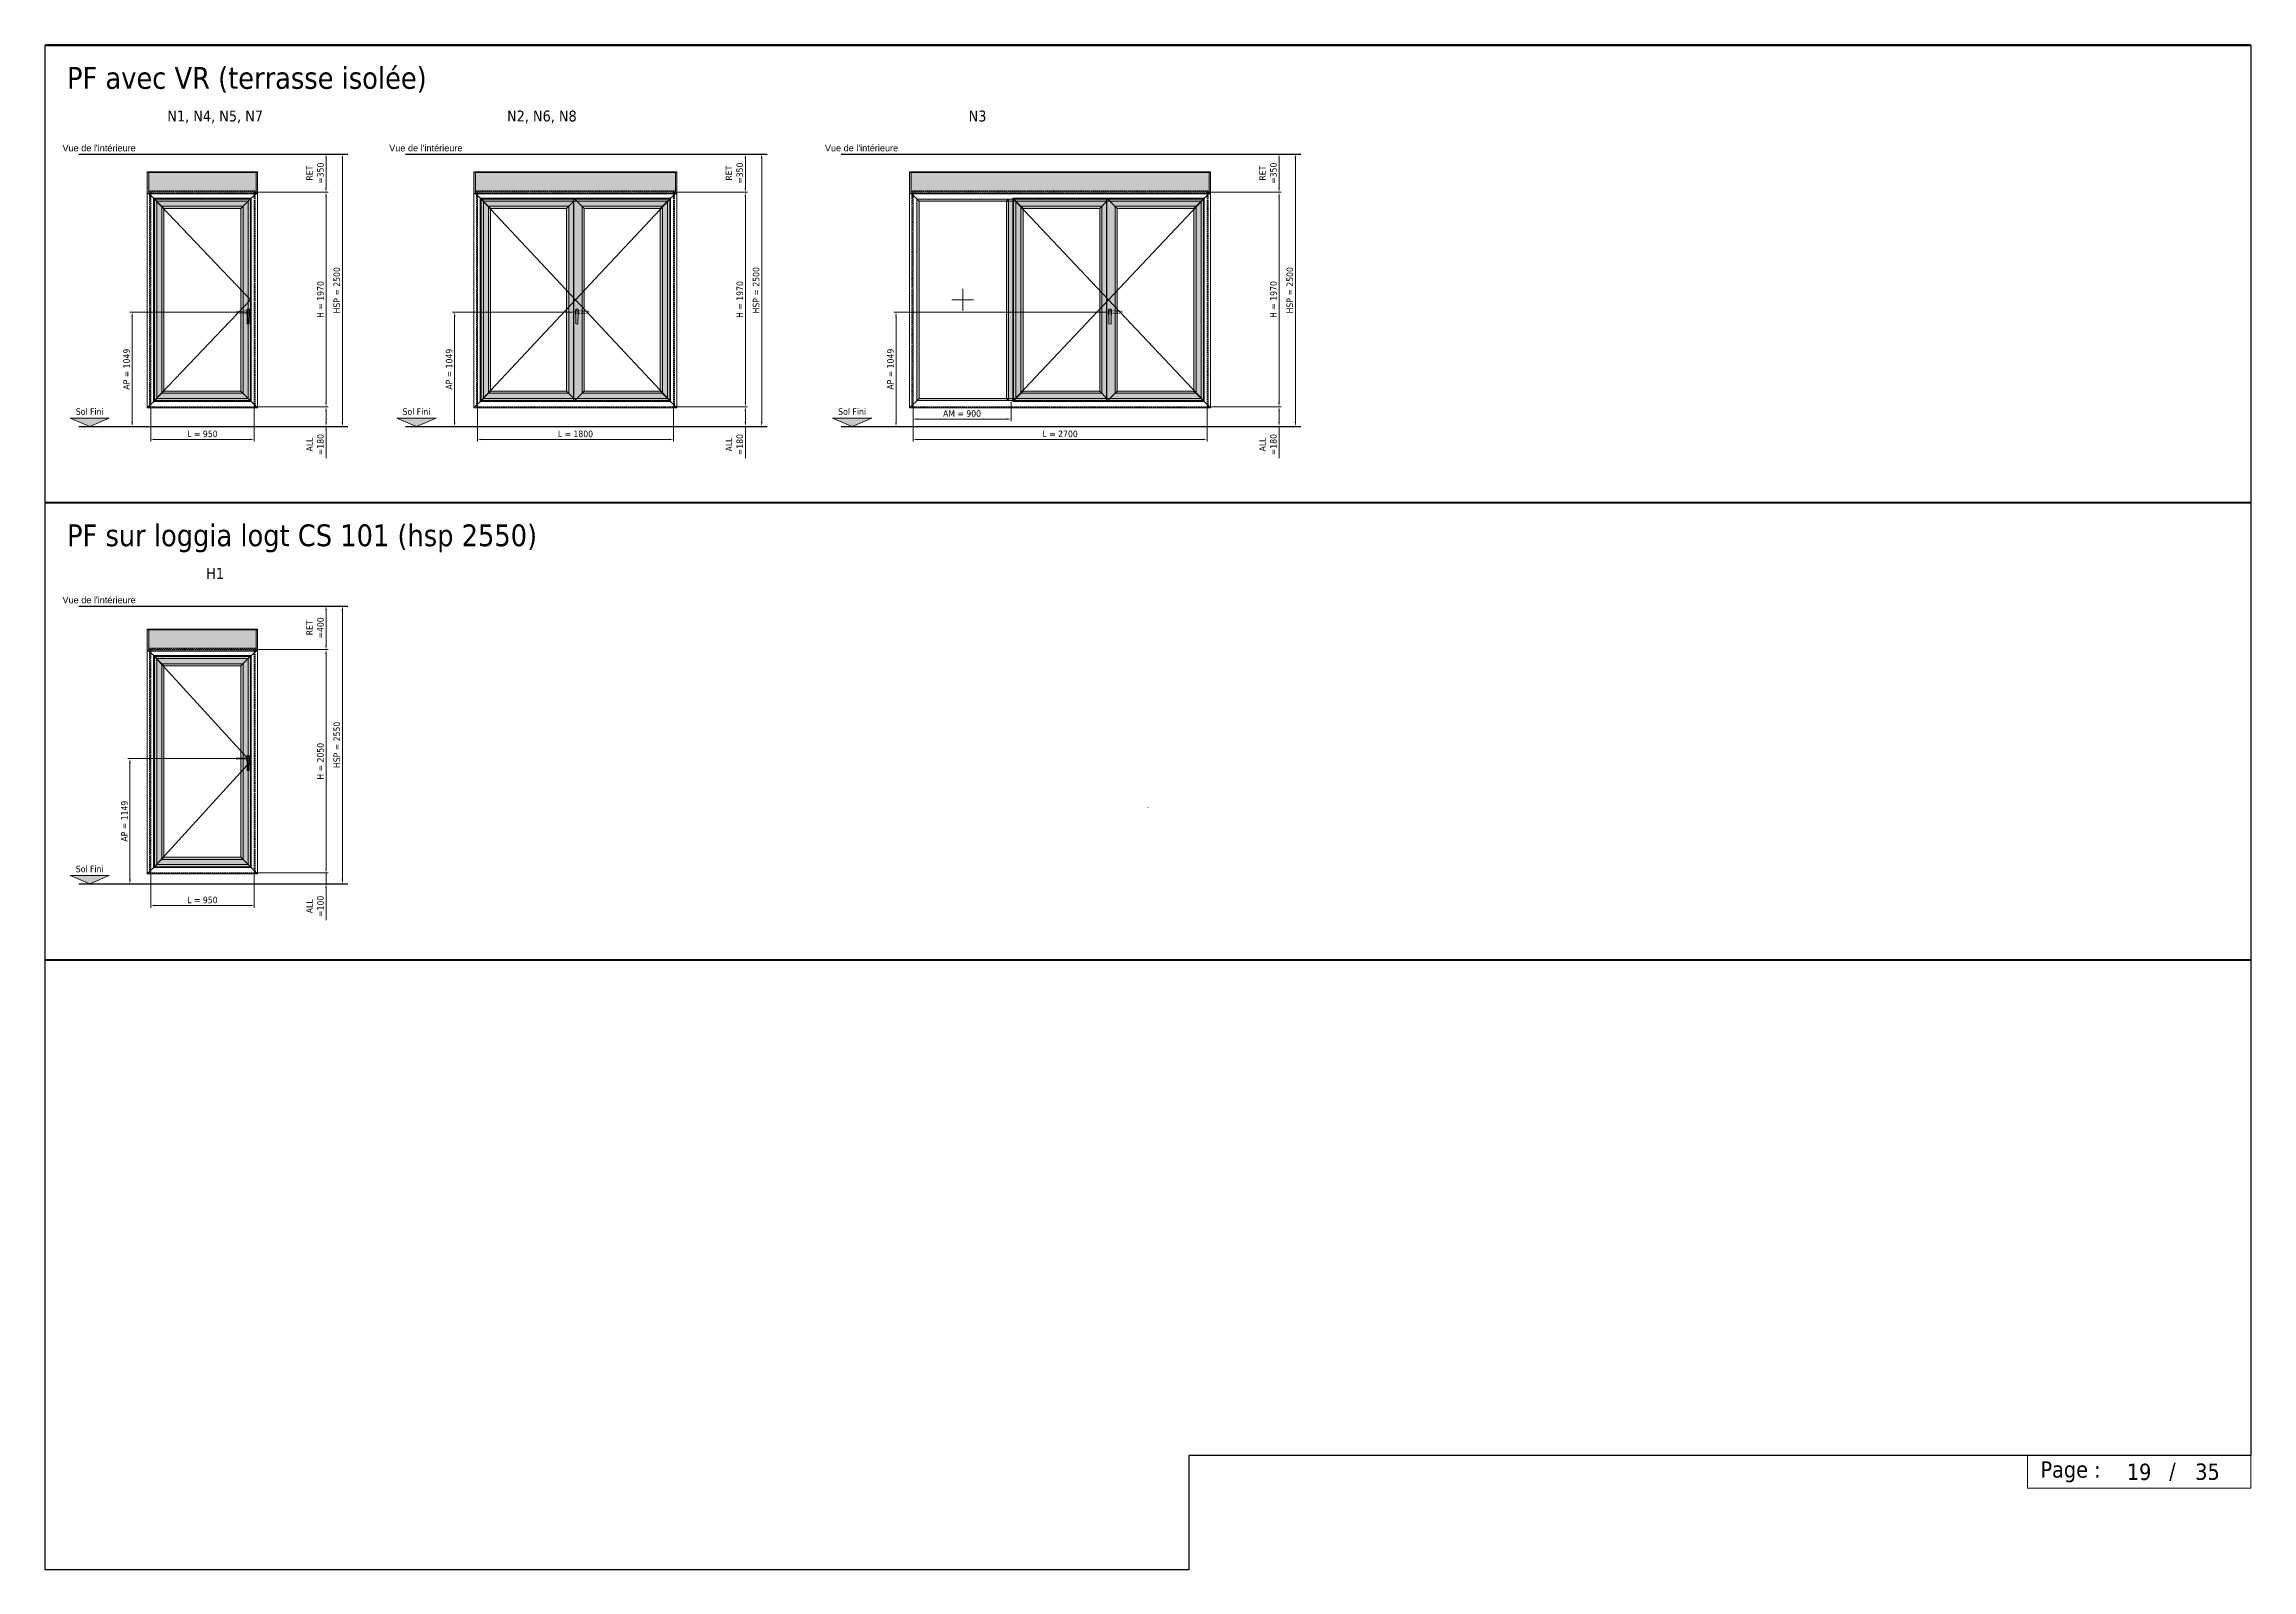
# Model space of a CAD drawing. Header units: millimetres. Extents: x -20000 to 230000, y -17405 to 24510.
# Drawn here: x 30490 to 50760, y 10500 to 24510 of the extents above; entities that cross this region are included whole.
import ezdxf
from ezdxf.enums import TextEntityAlignment as Align

# ---------------------------------------------------------------- set-up
doc = ezdxf.new("R2010")
doc.units = ezdxf.units.MM
doc.header["$PDMODE"] = 35
doc.header["$PDSIZE"] = 0.5
for name, pattern in [('ACAD_ISO07W100', [3, 0, -3]), ('AXES', [50.8, 31.75, -6.35, 6.35, -6.35]), ('CACHE', [9.525, 6.35, -3.175]), ('POINTILLE', [6.35, 0, -6.35])]:
    doc.linetypes.add(name, pattern=pattern)
doc.layers.get('0').update_dxf_attribs({"lineweight": 13})
doc.layers.get('Defpoints').update_dxf_attribs({"true_color": 0xc2a584})
for name, color, linetype, lineweight, plot in [('0 - Invisible', 43, 'Continuous', 0, False), ('Intouchable', 252, 'Continuous', 13, False), ('Non visible', 163, 'Continuous', 25, False)]:
    doc.layers.add(name, color=color, linetype=linetype, lineweight=lineweight, plot=plot)
for name, color, linetype, lineweight in [('1 - Axe', 1, 'AXES', 0), ('1 - BETON', 251, 'Continuous', 25), ('1 - Cartouche', 7, 'Continuous', 13), ('1 - Cotation', 32, 'Continuous', 13), ('1 - Isolant', 132, 'Continuous', 13), ('1 - PVC', 7, 'Continuous', 13), ('1 - Texte', 7, 'Continuous', 13), ('Repère coupe et élévation', 145, 'Continuous', 13), ('Texte', 7, 'Continuous', 13)]:
    doc.layers.add(name, color=color, linetype=linetype, lineweight=lineweight)
doc.layers.add('1 - Cache', color=7, linetype='Continuous', lineweight=0, true_color=0xffffff)
doc.styles.get("Standard").update_dxf_attribs({"font": 'ARIALUNI.TTF'})
doc.styles.add('Texte Poralu', font='tahomabd.ttf')
doc.dimstyles.new('100 - 5000', dxfattribs={"dimtxt": 60, "dimasz": 40, "dimexe": 20, "dimexo": 10, "dimgap": 20, "dimtad": 1, "dimdec": 1, "dimtxsty": 'Texte Poralu', "dimcen": 40, "dimazin": 0, "dimtfac": 1, "dimtdec": 1, "dimtmove": 0, "dimatfit": 3, "dimfxl": 1, "dimarcsym": 0})

msp = doc.modelspace()

# ---------------------------------------------------------------- texts
at = {"style": 'Texte Poralu'}
msp.add_attdef('19', text='', height=150, dxfattribs=at).set_placement((49725, 11400), align=Align.MIDDLE_CENTER)
at = {"layer": 'Intouchable', "char_height": 150, "style": 'Texte Poralu'}
for s, insert, attachment_point in [('Page : ', (48819.36, 11400), 4), ('/', (50030.84, 11400), 5)]:
    msp.add_mtext(s, dxfattribs=dict(at, insert=insert, attachment_point=attachment_point))
at = {"layer": 'Texte', "char_height": 200, "attachment_point": 1, "style": 'Texte Poralu'}
for s, insert in [('PF avec VR (terrasse isolée)', (30700, 24300)), ('PF sur loggia logt CS 101 (hsp 2550)', (30700, 20100))]:
    msp.add_mtext_dynamic_manual_height_columns(s, width=5059.0673, gutter_width=300, heights=[0], dxfattribs=dict(at, insert=insert))

# ---------------------------------------------------------------- blocks, each defined once
blk = doc.blocks.new('Règle pour élévation')
at = {"const_width": 20}
blk.add_lwpolyline([(0, 0), (20250, 0)], dxfattribs=at)
at = {"layer": 'Defpoints', "color": 2}
for p in [(500, 0), (1000, 0), (1500, 0), (2000, 0), (2500, 0), (3000, 0), (3500, 0), (4000, 0), (4500, 0), (5000, 0), (5500, 0), (6000, 0), (6500, 0), (7000, 0), (7500, 0), (8000, 0), (8500, 0), (9000, 0), (9500, 0), (10000, 0), (10500, 0), (11000, 0), (11500, 0), (12000, 0), (12500, 0), (13000, 0), (13500, 0), (14000, 0), (14500, 0), (15000, 0), (15500, 0), (16000, 0), (16500, 0), (17000, 0), (17500, 0), (18000, 0), (18500, 0), (19000, 0), (19500, 0), (20000, 0)]:
    blk.add_point(p, dxfattribs=at)
blk = doc.blocks.new('Cartouche - Total de page')
at = {"layer": '1 - Cartouche', "color": 0, "insert": (0, 0), "char_height": 5, "attachment_point": 5, "style": 'Texte Poralu'}
blk.add_mtext('35', dxfattribs=at)
blk = doc.blocks.new('*D1903')
at = {"layer": '1 - Cotation', "color": 0, "lineweight": -2, "transparency": 16777216}
for p, q in [((2710, 2500), (2700, 2500)), ((2720, 2460), (2720, 40)), ((2710, 0), (2700, 0))]:
    blk.add_line(p, q, dxfattribs=at)
at = {"layer": '1 - Cotation', "color": 0, "transparency": 16777216}
for points in [[(2713, 2460), (2727, 2460), (2720, 2500)], [(2713, 40), (2727, 40), (2720, 0)]]:
    blk.add_solid(points, dxfattribs=at)
at = {"layer": 'Defpoints', "color": 0, "transparency": 16777216}
for p in [(2720, 2500), (2720, 0), (2720, 0)]:
    blk.add_point(p, dxfattribs=at)
at = {"layer": '1 - Cotation', "color": 0, "transparency": 16777216, "insert": (2669, 1250), "char_height": 60, "attachment_point": 5, "rotation": 90, "style": 'Texte Poralu'}
blk.add_mtext('HSP = 2500', dxfattribs=at)
blk = doc.blocks.new('*D1904')
at = {"layer": '1 - Cotation', "color": 0, "lineweight": -2, "transparency": 16777216}
for p, q in [((1920, 180), (2590, 180)), ((2560, 0), (2550, 0)), ((2570, 140), (2570, 40)), ((2570, 0), (2570, -293))]:
    blk.add_line(p, q, dxfattribs=at)
at = {"layer": '1 - Cotation', "color": 0, "transparency": 16777216}
for points in [[(2563, 140), (2577, 140), (2570, 180)], [(2563, 40), (2577, 40), (2570, 0)]]:
    blk.add_solid(points, dxfattribs=at)
at = {"layer": 'Defpoints', "color": 0, "transparency": 16777216}
for p in [(1910, 180), (2570, 0), (2570, 0)]:
    blk.add_point(p, dxfattribs=at)
at = {"layer": '1 - Cotation', "color": 0, "transparency": 16777216, "insert": (2469, -167), "char_height": 60, "attachment_point": 5, "rotation": 90, "style": 'Texte Poralu'}
blk.add_mtext('ALL\\P=180', dxfattribs=at)
blk = doc.blocks.new('*D1905')
at = {"layer": '1 - Cotation', "color": 0, "lineweight": -2, "transparency": 16777216}
for p, q in [((1920, 2150), (2590, 2150)), ((2570, 220), (2570, 2110)), ((1920, 180), (2590, 180))]:
    blk.add_line(p, q, dxfattribs=at)
at = {"layer": '1 - Cotation', "color": 0, "transparency": 16777216}
for points in [[(2563, 2110), (2577, 2110), (2570, 2150)], [(2563, 220), (2577, 220), (2570, 180)]]:
    blk.add_solid(points, dxfattribs=at)
at = {"layer": 'Defpoints', "color": 0, "transparency": 16777216}
for p in [(1910, 2150), (2570, 2150), (1910, 180)]:
    blk.add_point(p, dxfattribs=at)
at = {"layer": '1 - Cotation', "color": 0, "transparency": 16777216, "insert": (2519, 1165), "char_height": 60, "attachment_point": 5, "rotation": 90, "style": 'Texte Poralu'}
blk.add_mtext('H = 1970', dxfattribs=at)
blk = doc.blocks.new('*D1906')
at = {"layer": '1 - Cotation', "color": 0, "lineweight": -2, "transparency": 16777216}
for p, q in [((2560, 2500), (2550, 2500)), ((2570, 2460), (2570, 2190)), ((1930, 2150), (2590, 2150))]:
    blk.add_line(p, q, dxfattribs=at)
at = {"layer": '1 - Cotation', "color": 0, "transparency": 16777216}
for points in [[(2563, 2460), (2577, 2460), (2570, 2500)], [(2563, 2190), (2577, 2190), (2570, 2150)]]:
    blk.add_solid(points, dxfattribs=at)
at = {"layer": 'Defpoints', "color": 0, "transparency": 16777216}
for p in [(2570, 2500), (1920, 2150), (2570, 2150)]:
    blk.add_point(p, dxfattribs=at)
at = {"layer": '1 - Cotation', "color": 0, "transparency": 16777216, "insert": (2469, 2325), "char_height": 60, "attachment_point": 5, "rotation": 90, "style": 'Texte Poralu'}
blk.add_mtext('RET\\P=350', dxfattribs=at)
blk = doc.blocks.new('*U157')
blk.add_hatch(color=256).paths.add_polyline_path([(0, 0), (180, 75), (-180, 75)])
blk.add_lwpolyline([(0, 0), (180, 75), (-180, 75), (0, 0)])
at = {"layer": 'Texte', "insert": (0, 105), "char_height": 60, "attachment_point": 8, "style": 'Texte Poralu'}
blk.add_mtext('Sol Fini', dxfattribs=at)
blk = doc.blocks.new('*D1907')
at = {"layer": '1 - Cotation', "color": 0, "lineweight": -2, "transparency": 16777216}
for p, q in [((960, 170), (960, -140)), ((1910, 170), (1910, -140)), ((1870, -120), (1000, -120))]:
    blk.add_line(p, q, dxfattribs=at)
at = {"layer": '1 - Cotation', "color": 0, "transparency": 16777216}
for points in [[(1000, -113), (1000, -127), (960, -120)], [(1870, -113), (1870, -127), (1910, -120)]]:
    blk.add_solid(points, dxfattribs=at)
at = {"layer": 'Defpoints', "color": 0, "transparency": 16777216}
for p in [(960, 180), (1910, 180), (960, -120)]:
    blk.add_point(p, dxfattribs=at)
at = {"layer": '1 - Cotation', "color": 0, "transparency": 16777216, "insert": (1435, -69), "char_height": 60, "attachment_point": 5, "style": 'Texte Poralu'}
blk.add_mtext('L = 950', dxfattribs=at)
blk = doc.blocks.new('Rep_châssis')
at = {"style": 'Texte Poralu'}
blk.add_attdef('REP_CHASSIS', text='', height=100, dxfattribs=at).set_placement((0, 0), align=Align.MIDDLE_CENTER)
blk = doc.blocks.new('*U1920')
at = {"layer": '1 - Cache'}
blk.add_hatch(color=256, dxfattribs=at).paths.add_polyline_path([(-32, 1955), (-32, 2157), (982, 2157), (982, 1955), (968, 1955), (968, 1957), (-18, 1957), (-18, 1955)])
at = {"layer": '0 - Invisible'}
blk.add_lwpolyline([(-32, 1955), (-32, 2157), (982, 2157), (982, 1955), (968, 1955), (968, 1957), (-18, 1957), (-18, 1955), (-32, 1955)], dxfattribs=at)
at = {"layer": '0 - Invisible', "linetype": 'POINTILLE'}
blk.add_lwpolyline([(950, 1970), (0, 1970), (0, 0), (950, 0)], close=True, dxfattribs=at)
at = {"layer": '1 - PVC'}
for p, q in [((55, 1888), (-18, 1960)), ((895, 1888), (968, 1960)), ((55, 77), (-32, -10)), ((895, 77), (982, -10))]:
    blk.add_line(p, q, dxfattribs=at)
for points in [[(-32, 2153), (-32, 2157), (982, 2157), (982, 2153)], [(-18, 2151), (968, 2151)], [(968, 1957), (-18, 1957)]]:
    blk.add_lwpolyline(points, dxfattribs=at)
for points in [[(-32, 2153), (-18, 2153), (-18, 1955), (-32, 1955)], [(982, 2153), (968, 2153), (968, 1955), (982, 1955)], [(-32, -10), (982, -10), (982, 1960), (-32, 1960)], [(35, 57), (915, 57), (915, 1908), (35, 1908)], [(55, 77), (895, 77), (895, 1888), (55, 1888)]]:
    blk.add_lwpolyline(points, close=True, dxfattribs=at)
blk = doc.blocks.new('*U1923')
at = {"layer": '1 - Cache'}
h = blk.add_hatch(color=256, dxfattribs=at)
h.paths.add_polyline_path([(-8, -8), (889, -8), (889, 1859), (-8, 1859)])
h.paths.add_polyline_path([(87, 87), (794, 87), (794, 1764), (87, 1764)], flags=16)
at = {"layer": '0 - Invisible', "linetype": 'POINTILLE'}
blk.add_lwpolyline([(0, 0), (881, 0), (881, 1851), (0, 1851)], close=True, dxfattribs=at)
at = {"layer": '1 - PVC'}
for p, q in [((-8, 1859), (87, 1764)), ((794, 1764), (889, 1859)), ((-8, -8), (87, 87)), ((794, 87), (889, -8))]:
    blk.add_line(p, q, dxfattribs=at)
for points in [[(-8, -8), (889, -8), (889, 1859), (-8, 1859)], [(67, 67), (814, 67), (814, 1784), (67, 1784)], [(87, 87), (794, 87), (794, 1764), (87, 1764)]]:
    blk.add_lwpolyline(points, close=True, dxfattribs=at)
blk = doc.blocks.new('*U1924')
at = {"layer": '0 - Invisible', "linetype": 'POINTILLE'}
blk.add_lwpolyline([(0, 0), (881, 0), (881, 1851), (0, 1851)], close=True, dxfattribs=at)
at = {"layer": '1 - Axe', "color": 5, "linetype": 'ByBlock'}
blk.add_lwpolyline([(0, 1851), (881, 925.5), (0, 0)], dxfattribs=at)
blk = doc.blocks.new('*U156')
at = {"color": 253, "linetype": 'ACAD_ISO07W100', "lineweight": -2, "ltscale": 0.25}
for p, q in [((28, 11), (135, 10)), ((28, -11), (135, -10))]:
    blk.add_line(p, q, dxfattribs=at)
for centre, radius, start, end in [((135, 8), 2, 37.5519, 89.2293), ((125, 0), 14.4, 322.4481, 37.5519), ((135, -8), 2, 270.7707, 322.4481)]:
    blk.add_arc(centre, radius, start, end, dxfattribs=at)
blk.add_ellipse((28, 0), major_axis=(-16.5, 0), ratio=0.757576, start_param=4.199407, end_param=8.366964, dxfattribs=at)
at = {"layer": '0 - Invisible'}
blk.add_point((28, 0), dxfattribs=at)
at = {"layer": '1 - PVC'}
for p, q in [((14, 18), (14, -18)), ((17, 0), (18, -107)), ((28, 26), (28, 25)), ((28, 23), (28, 24)), ((39, 0), (37, -107)), ((42, -18), (42, 18))]:
    blk.add_line(p, q, dxfattribs=at)
blk.add_lwpolyline([(27, 26), (26, 25), (27, 23), (28, 23), (29, 25), (28, 26)], close=True, dxfattribs=at)
for centre, radius, start, end in [((28, 18), 14, 0, 180), ((28, -18), 14, 180, 220.608), ((20, -107), 2, 180.7707, 232.4481), ((28, -97), 14.4, 232.4481, 307.5519), ((35, -107), 2, 307.5519, 359.2293), ((28, -18), 14, 319.392, 0)]:
    blk.add_arc(centre, radius, start, end, dxfattribs=at)
blk.add_ellipse((28, 0), major_axis=(0, 16.5), ratio=0.757576, start_param=4.199407, end_param=8.366964, dxfattribs=at)
blk = doc.blocks.new('*D1927')
at = {"layer": '1 - Texte', "color": 0, "lineweight": -2, "transparency": 16777216}
for p, q in [((-38, 820), (-1114, 820)), ((-1094, 780), (-1094, -189)), ((-1104, -229), (-1114, -229))]:
    blk.add_line(p, q, dxfattribs=at)
at = {"layer": '1 - Texte', "color": 0, "transparency": 16777216}
for points in [[(-1101, 780), (-1087, 780), (-1094, 820)], [(-1101, -189), (-1087, -189), (-1094, -229)]]:
    blk.add_solid(points, dxfattribs=at)
at = {"layer": 'Defpoints', "color": 0, "transparency": 16777216}
for p in [(-28, 820), (-1094, -229), (-1094, -229)]:
    blk.add_point(p, dxfattribs=at)
at = {"layer": '1 - Texte', "color": 0, "transparency": 16777216, "insert": (-1145, 296), "char_height": 60, "attachment_point": 5, "rotation": 90, "style": 'Texte Poralu'}
blk.add_mtext('AP = 1049', dxfattribs=at)
blk = doc.blocks.new('*D1929')
at = {"layer": '1 - Cotation', "color": 0, "lineweight": -2, "transparency": 16777216}
for p, q in [((3560, 2500), (3550, 2500)), ((3570, 2460), (3570, 40)), ((3560, 0), (3550, 0))]:
    blk.add_line(p, q, dxfattribs=at)
at = {"layer": '1 - Cotation', "color": 0, "transparency": 16777216}
for points in [[(3563, 2460), (3577, 2460), (3570, 2500)], [(3563, 40), (3577, 40), (3570, 0)]]:
    blk.add_solid(points, dxfattribs=at)
at = {"layer": 'Defpoints', "color": 0, "transparency": 16777216}
for p in [(3570, 2500), (3570, 0), (3570, 0)]:
    blk.add_point(p, dxfattribs=at)
at = {"layer": '1 - Cotation', "color": 0, "transparency": 16777216, "insert": (3519, 1250), "char_height": 60, "attachment_point": 5, "rotation": 90, "style": 'Texte Poralu'}
blk.add_mtext('HSP = 2500', dxfattribs=at)
blk = doc.blocks.new('*D1930')
at = {"layer": '1 - Cotation', "color": 0, "lineweight": -2, "transparency": 16777216}
for p, q in [((2770, 180), (3440, 180)), ((3410, 0), (3400, 0)), ((3420, 140), (3420, 40)), ((3420, 0), (3420, -293))]:
    blk.add_line(p, q, dxfattribs=at)
at = {"layer": '1 - Cotation', "color": 0, "transparency": 16777216}
for points in [[(3413, 140), (3427, 140), (3420, 180)], [(3413, 40), (3427, 40), (3420, 0)]]:
    blk.add_solid(points, dxfattribs=at)
at = {"layer": 'Defpoints', "color": 0, "transparency": 16777216}
for p in [(2760, 180), (3420, 0), (3420, 0)]:
    blk.add_point(p, dxfattribs=at)
at = {"layer": '1 - Cotation', "color": 0, "transparency": 16777216, "insert": (3319, -167), "char_height": 60, "attachment_point": 5, "rotation": 90, "style": 'Texte Poralu'}
blk.add_mtext('ALL\\P=180', dxfattribs=at)
blk = doc.blocks.new('*D1931')
at = {"layer": '1 - Cotation', "color": 0, "lineweight": -2, "transparency": 16777216}
for p, q in [((2770, 2150), (3440, 2150)), ((3420, 220), (3420, 2110)), ((2770, 180), (3440, 180))]:
    blk.add_line(p, q, dxfattribs=at)
at = {"layer": '1 - Cotation', "color": 0, "transparency": 16777216}
for points in [[(3413, 2110), (3427, 2110), (3420, 2150)], [(3413, 220), (3427, 220), (3420, 180)]]:
    blk.add_solid(points, dxfattribs=at)
at = {"layer": 'Defpoints', "color": 0, "transparency": 16777216}
for p in [(2760, 2150), (3420, 2150), (2760, 180)]:
    blk.add_point(p, dxfattribs=at)
at = {"layer": '1 - Cotation', "color": 0, "transparency": 16777216, "insert": (3369, 1165), "char_height": 60, "attachment_point": 5, "rotation": 90, "style": 'Texte Poralu'}
blk.add_mtext('H = 1970', dxfattribs=at)
blk = doc.blocks.new('*D1932')
at = {"layer": '1 - Cotation', "color": 0, "lineweight": -2, "transparency": 16777216}
for p, q in [((3410, 2500), (3400, 2500)), ((3420, 2460), (3420, 2190)), ((2780, 2150), (3440, 2150))]:
    blk.add_line(p, q, dxfattribs=at)
at = {"layer": '1 - Cotation', "color": 0, "transparency": 16777216}
for points in [[(3413, 2460), (3427, 2460), (3420, 2500)], [(3413, 2190), (3427, 2190), (3420, 2150)]]:
    blk.add_solid(points, dxfattribs=at)
at = {"layer": 'Defpoints', "color": 0, "transparency": 16777216}
for p in [(3420, 2500), (2770, 2150), (3420, 2150)]:
    blk.add_point(p, dxfattribs=at)
at = {"layer": '1 - Cotation', "color": 0, "transparency": 16777216, "insert": (3319, 2325), "char_height": 60, "attachment_point": 5, "rotation": 90, "style": 'Texte Poralu'}
blk.add_mtext('RET\\P=350', dxfattribs=at)
blk = doc.blocks.new('*D1933')
at = {"layer": '1 - Cotation', "color": 0, "lineweight": -2, "transparency": 16777216}
for p, q in [((960, 170), (960, -140)), ((2760, 170), (2760, -140)), ((2720, -120), (1000, -120))]:
    blk.add_line(p, q, dxfattribs=at)
at = {"layer": '1 - Cotation', "color": 0, "transparency": 16777216}
for points in [[(1000, -113), (1000, -127), (960, -120)], [(2720, -113), (2720, -127), (2760, -120)]]:
    blk.add_solid(points, dxfattribs=at)
at = {"layer": 'Defpoints', "color": 0, "transparency": 16777216}
for p in [(960, 180), (2760, 180), (960, -120)]:
    blk.add_point(p, dxfattribs=at)
at = {"layer": '1 - Cotation', "color": 0, "transparency": 16777216, "insert": (1860, -69), "char_height": 60, "attachment_point": 5, "style": 'Texte Poralu'}
blk.add_mtext('L = 1800', dxfattribs=at)
blk = doc.blocks.new('*U1946')
at = {"layer": '1 - Cache'}
blk.add_hatch(color=256, dxfattribs=at).paths.add_polyline_path([(-32, 1955), (-32, 2157), (1832, 2157), (1832, 1955), (1818, 1955), (1818, 1957), (-18, 1957), (-18, 1955)])
at = {"layer": '0 - Invisible'}
blk.add_lwpolyline([(-32, 1955), (-32, 2157), (1832, 2157), (1832, 1955), (1818, 1955), (1818, 1957), (-18, 1957), (-18, 1955), (-32, 1955)], dxfattribs=at)
at = {"layer": '0 - Invisible', "linetype": 'POINTILLE'}
blk.add_lwpolyline([(1800, 1970), (0, 1970), (0, 0), (1800, 0)], close=True, dxfattribs=at)
at = {"layer": '1 - PVC'}
for p, q in [((55, 1888), (-18, 1960)), ((1746, 1888), (1818, 1960)), ((55, 77), (-32, -10)), ((1746, 77), (1832, -10))]:
    blk.add_line(p, q, dxfattribs=at)
for points in [[(-32, 2153), (-32, 2157), (1832, 2157), (1832, 2153)], [(-18, 2151), (1818, 2151)], [(1818, 1957), (-18, 1957)]]:
    blk.add_lwpolyline(points, dxfattribs=at)
for points in [[(-32, 2153), (-18, 2153), (-18, 1955), (-32, 1955)], [(1832, 2153), (1818, 2153), (1818, 1955), (1832, 1955)], [(-32, -10), (1832, -10), (1832, 1960), (-32, 1960)], [(35, 57), (1766, 57), (1766, 1908), (35, 1908)], [(55, 77), (1746, 77), (1746, 1888), (55, 1888)]]:
    blk.add_lwpolyline(points, close=True, dxfattribs=at)
blk = doc.blocks.new('*U1949')
at = {"layer": '1 - Cache'}
h = blk.add_hatch(color=256, dxfattribs=at)
h.dxf.hatch_style = 1
h.paths.add_polyline_path([(-8, 1859), (846.5, 1859), (846.5, -8), (-8, -8)])
h.paths.add_polyline_path([(851.5, -8), (1739, -8), (1739, 1859), (851.5, 1859)])
h.paths.add_polyline_path([(946.5, 87), (1644, 87), (1644, 1764), (946.5, 1764)], flags=16)
h.paths.add_polyline_path([(87, 1764), (784.5, 1764), (784.5, 87), (87, 87)], flags=16)
h = blk.add_hatch(color=256, dxfattribs=at)
h.dxf.hatch_style = 1
h.paths.add_polyline_path([(846.5, 0), (851.5, 0), (851.5, 1851), (846.5, 1851)])
at = {"layer": '0 - Invisible', "linetype": 'POINTILLE'}
blk.add_lwpolyline([(0, 0), (1731, 0), (1731, 1851), (0, 1851)], close=True, dxfattribs=at)
at = {"layer": '1 - PVC'}
for p, q in [((-8, 1859), (87, 1764)), ((784.5, 1764), (851.5, 1831)), ((851.5, 1859), (946.5, 1764)), ((1739, 1859), (1644, 1764)), ((-8, -8), (87, 87)), ((784.5, 87), (851.5, 20)), ((851.5, -8), (946.5, 87)), ((1739, -8), (1644, 87))]:
    blk.add_line(p, q, dxfattribs=at)
for points in [[(-8, 1859), (846.5, 1859), (846.5, -8), (-8, -8)], [(846.5, 0), (851.5, 0), (851.5, 1851), (846.5, 1851)], [(851.5, -8), (1739, -8), (1739, 1859), (851.5, 1859)], [(67, 1784), (804.5, 1784), (804.5, 67), (67, 67)], [(87, 1764), (784.5, 1764), (784.5, 87), (87, 87)], [(926.5, 67), (1664, 67), (1664, 1784), (926.5, 1784)], [(946.5, 87), (1644, 87), (1644, 1764), (946.5, 1764)]]:
    blk.add_lwpolyline(points, close=True, dxfattribs=at)
blk = doc.blocks.new('*U1950')
at = {"layer": '0 - Invisible', "linetype": 'POINTILLE'}
blk.add_lwpolyline([(0, 0), (1731, 0), (1731, 1851), (0, 1851)], close=True, dxfattribs=at)
at = {"layer": '1 - Axe', "color": 5, "linetype": 'ByBlock'}
for p, q in [((0, 1851), (1731, 0)), ((1731, 1851), (0, 0))]:
    blk.add_line(p, q, dxfattribs=at)
blk = doc.blocks.new('*D1953')
at = {"layer": '1 - Texte', "color": 0, "lineweight": -2, "transparency": 16777216}
for p, q in [((18, 820), (-1115, 820)), ((-1095, 780), (-1095, -189)), ((-1105, -229), (-1115, -229))]:
    blk.add_line(p, q, dxfattribs=at)
at = {"layer": '1 - Texte', "color": 0, "transparency": 16777216}
for points in [[(-1102, 780), (-1088, 780), (-1095, 820)], [(-1102, -189), (-1088, -189), (-1095, -229)]]:
    blk.add_solid(points, dxfattribs=at)
at = {"layer": 'Defpoints', "color": 0, "transparency": 16777216}
for p in [(28, 820), (-1095, -229), (-1095, -229)]:
    blk.add_point(p, dxfattribs=at)
at = {"layer": '1 - Texte', "color": 0, "transparency": 16777216, "insert": (-1146, 296), "char_height": 60, "attachment_point": 5, "rotation": 90, "style": 'Texte Poralu'}
blk.add_mtext('AP = 1049', dxfattribs=at)
blk = doc.blocks.new('*D1955')
at = {"layer": '1 - Cotation', "color": 0, "lineweight": -2, "transparency": 16777216}
for p, q in [((4470, 2460), (4470, 40)), ((4480, 2500), (4490, 2500)), ((4460, 0), (4450, 0))]:
    blk.add_line(p, q, dxfattribs=at)
at = {"layer": '1 - Cotation', "color": 0, "transparency": 16777216}
for points in [[(4463, 2460), (4477, 2460), (4470, 2500)], [(4463, 40), (4477, 40), (4470, 0)]]:
    blk.add_solid(points, dxfattribs=at)
at = {"layer": 'Defpoints', "color": 0, "transparency": 16777216}
for p in [(4470, 2500), (4470, 0), (4470, 0)]:
    blk.add_point(p, dxfattribs=at)
at = {"layer": '1 - Cotation', "color": 0, "transparency": 16777216, "insert": (4419, 1250), "char_height": 60, "attachment_point": 5, "rotation": 90, "style": 'Texte Poralu'}
blk.add_mtext('HSP = 2500', dxfattribs=at)
blk = doc.blocks.new('*D1956')
at = {"layer": '1 - Cotation', "color": 0, "lineweight": -2, "transparency": 16777216}
for p, q in [((3670, 180), (4340, 180)), ((4310, 0), (4300, 0)), ((4320, 140), (4320, 40)), ((4320, 0), (4320, -293))]:
    blk.add_line(p, q, dxfattribs=at)
at = {"layer": '1 - Cotation', "color": 0, "transparency": 16777216}
for points in [[(4313, 140), (4327, 140), (4320, 180)], [(4313, 40), (4327, 40), (4320, 0)]]:
    blk.add_solid(points, dxfattribs=at)
at = {"layer": 'Defpoints', "color": 0, "transparency": 16777216}
for p in [(3660, 180), (4320, 0), (4320, 0)]:
    blk.add_point(p, dxfattribs=at)
at = {"layer": '1 - Cotation', "color": 0, "transparency": 16777216, "insert": (4219, -167), "char_height": 60, "attachment_point": 5, "rotation": 90, "style": 'Texte Poralu'}
blk.add_mtext('ALL\\P=180', dxfattribs=at)
blk = doc.blocks.new('*D1957')
at = {"layer": '1 - Cotation', "color": 0, "lineweight": -2, "transparency": 16777216}
for p, q in [((3670, 2150), (4340, 2150)), ((4320, 220), (4320, 2110)), ((3670, 180), (4340, 180))]:
    blk.add_line(p, q, dxfattribs=at)
at = {"layer": '1 - Cotation', "color": 0, "transparency": 16777216}
for points in [[(4313, 2110), (4327, 2110), (4320, 2150)], [(4313, 220), (4327, 220), (4320, 180)]]:
    blk.add_solid(points, dxfattribs=at)
at = {"layer": 'Defpoints', "color": 0, "transparency": 16777216}
for p in [(3660, 2150), (4320, 2150), (3660, 180)]:
    blk.add_point(p, dxfattribs=at)
at = {"layer": '1 - Cotation', "color": 0, "transparency": 16777216, "insert": (4269, 1165), "char_height": 60, "attachment_point": 5, "rotation": 90, "style": 'Texte Poralu'}
blk.add_mtext('H = 1970', dxfattribs=at)
blk = doc.blocks.new('*D1958')
at = {"layer": '1 - Cotation', "color": 0, "lineweight": -2, "transparency": 16777216}
for p, q in [((4310, 2500), (4300, 2500)), ((4320, 2460), (4320, 2190)), ((3680, 2150), (4340, 2150))]:
    blk.add_line(p, q, dxfattribs=at)
at = {"layer": '1 - Cotation', "color": 0, "transparency": 16777216}
for points in [[(4313, 2460), (4327, 2460), (4320, 2500)], [(4313, 2190), (4327, 2190), (4320, 2150)]]:
    blk.add_solid(points, dxfattribs=at)
at = {"layer": 'Defpoints', "color": 0, "transparency": 16777216}
for p in [(4320, 2500), (3670, 2150), (4320, 2150)]:
    blk.add_point(p, dxfattribs=at)
at = {"layer": '1 - Cotation', "color": 0, "transparency": 16777216, "insert": (4219, 2325), "char_height": 60, "attachment_point": 5, "rotation": 90, "style": 'Texte Poralu'}
blk.add_mtext('RET\\P=350', dxfattribs=at)
blk = doc.blocks.new('*D1959')
at = {"layer": '1 - Cotation', "color": 0, "lineweight": -2, "transparency": 16777216}
for p, q in [((960, 170), (960, -140)), ((3660, 170), (3660, -140)), ((3620, -120), (1000, -120))]:
    blk.add_line(p, q, dxfattribs=at)
at = {"layer": '1 - Cotation', "color": 0, "transparency": 16777216}
for points in [[(1000, -113), (1000, -127), (960, -120)], [(3620, -113), (3620, -127), (3660, -120)]]:
    blk.add_solid(points, dxfattribs=at)
at = {"layer": 'Defpoints', "color": 0, "transparency": 16777216}
for p in [(960, 180), (3660, 180), (960, -120)]:
    blk.add_point(p, dxfattribs=at)
at = {"layer": '1 - Cotation', "color": 0, "transparency": 16777216, "insert": (2310, -69), "char_height": 60, "attachment_point": 5, "style": 'Texte Poralu'}
blk.add_mtext('L = 2700', dxfattribs=at)
blk = doc.blocks.new('*U1972')
at = {"layer": '1 - Cache'}
blk.add_hatch(color=256, dxfattribs=at).paths.add_polyline_path([(-32, 1955), (-32, 2157), (2732, 2157), (2732, 1955), (2718, 1955), (2718, 1957), (-18, 1957), (-18, 1955)])
at = {"layer": '0 - Invisible'}
blk.add_lwpolyline([(-32, 1955), (-32, 2157), (2732, 2157), (2732, 1955), (2718, 1955), (2718, 1957), (-18, 1957), (-18, 1955), (-32, 1955)], dxfattribs=at)
at = {"layer": '0 - Invisible', "linetype": 'POINTILLE'}
blk.add_lwpolyline([(2700, 1970), (0, 1970), (0, 0), (2700, 0)], close=True, dxfattribs=at)
at = {"layer": '1 - PVC'}
for p, q in [((55, 1888), (-18, 1960)), ((2646, 1888), (2718, 1960)), ((55, 77), (-32, -10)), ((2646, 77), (2732, -10))]:
    blk.add_line(p, q, dxfattribs=at)
for points in [[(-32, 2153), (-32, 2157), (2732, 2157), (2732, 2153)], [(-18, 2151), (2718, 2151)], [(2718, 1957), (-18, 1957)]]:
    blk.add_lwpolyline(points, dxfattribs=at)
for points in [[(-32, 2153), (-18, 2153), (-18, 1955), (-32, 1955)], [(2732, 2153), (2718, 2153), (2718, 1955), (2732, 1955)], [(-32, -10), (2732, -10), (2732, 1960), (-32, 1960)], [(35, 57), (2666, 57), (2666, 1908), (35, 1908)], [(55, 77), (2646, 77), (2646, 1888), (55, 1888)]]:
    blk.add_lwpolyline(points, close=True, dxfattribs=at)
blk = doc.blocks.new('*D1977')
at = {"layer": 'Defpoints', "color": 0, "transparency": 16777216}
for p in [(865, 0), (-35, -20), (-35, -170)]:
    blk.add_point(p, dxfattribs=at)
at = {"layer": 'Texte', "color": 0, "lineweight": -2, "transparency": 16777216}
for p, q in [((-35, -30), (-35, -190)), ((825, -170), (5, -170)), ((865, -10), (865, -190))]:
    blk.add_line(p, q, dxfattribs=at)
at = {"layer": 'Texte', "color": 0, "transparency": 16777216}
for points in [[(5, -163), (5, -177), (-35, -170)], [(825, -163), (825, -177), (865, -170)]]:
    blk.add_solid(points, dxfattribs=at)
at = {"layer": 'Texte', "color": 0, "transparency": 16777216, "insert": (415, -119), "char_height": 60, "attachment_point": 5, "style": 'Texte Poralu'}
blk.add_mtext('AM = 900', dxfattribs=at)
blk = doc.blocks.new('*U1981')
at = {"layer": '1 - Cache'}
h = blk.add_hatch(color=256, dxfattribs=at)
h.dxf.hatch_style = 1
h.paths.add_polyline_path([(-8, 1859), (852.25, 1859), (852.25, -8), (-8, -8)])
h.paths.add_polyline_path([(857.25, -8), (1750.5, -8), (1750.5, 1859), (857.25, 1859)])
h.paths.add_polyline_path([(952.25, 87), (1655.5, 87), (1655.5, 1764), (952.25, 1764)], flags=16)
h.paths.add_polyline_path([(87, 1764), (790.25, 1764), (790.25, 87), (87, 87)], flags=16)
h = blk.add_hatch(color=256, dxfattribs=at)
h.dxf.hatch_style = 1
h.paths.add_polyline_path([(852.25, 0), (857.25, 0), (857.25, 1851), (852.25, 1851)])
at = {"layer": '0 - Invisible', "linetype": 'POINTILLE'}
blk.add_lwpolyline([(0, 0), (1742.5, 0), (1742.5, 1851), (0, 1851)], close=True, dxfattribs=at)
at = {"layer": '1 - PVC'}
for p, q in [((-8, 1859), (87, 1764)), ((790.25, 1764), (857.25, 1831)), ((857.25, 1859), (952.25, 1764)), ((1750.5, 1859), (1655.5, 1764)), ((-8, -8), (87, 87)), ((790.25, 87), (857.25, 20)), ((857.25, -8), (952.25, 87)), ((1750.5, -8), (1655.5, 87))]:
    blk.add_line(p, q, dxfattribs=at)
for points in [[(-8, 1859), (852.25, 1859), (852.25, -8), (-8, -8)], [(852.25, 0), (857.25, 0), (857.25, 1851), (852.25, 1851)], [(857.25, -8), (1750.5, -8), (1750.5, 1859), (857.25, 1859)], [(67, 1784), (810.25, 1784), (810.25, 67), (67, 67)], [(87, 1764), (790.25, 1764), (790.25, 87), (87, 87)], [(932.25, 67), (1675.5, 67), (1675.5, 1784), (932.25, 1784)], [(952.25, 87), (1655.5, 87), (1655.5, 1764), (952.25, 1764)]]:
    blk.add_lwpolyline(points, close=True, dxfattribs=at)
blk = doc.blocks.new('*U1982')
at = {"layer": '0 - Invisible', "linetype": 'POINTILLE'}
blk.add_lwpolyline([(0, 0), (1742.5, 0), (1742.5, 1851), (0, 1851)], close=True, dxfattribs=at)
at = {"layer": '1 - Axe', "color": 5, "linetype": 'ByBlock'}
for p, q in [((0, 1851), (1742.5, 0)), ((1742.5, 1851), (0, 0))]:
    blk.add_line(p, q, dxfattribs=at)
blk = doc.blocks.new('*D1985')
at = {"layer": '1 - Texte', "color": 0, "lineweight": -2, "transparency": 16777216}
for p, q in [((18, 820), (-1957, 820)), ((-1937, 780), (-1937, -189)), ((-1947, -229), (-1957, -229))]:
    blk.add_line(p, q, dxfattribs=at)
at = {"layer": '1 - Texte', "color": 0, "transparency": 16777216}
for points in [[(-1944, 780), (-1930, 780), (-1937, 820)], [(-1944, -189), (-1930, -189), (-1937, -229)]]:
    blk.add_solid(points, dxfattribs=at)
at = {"layer": 'Defpoints', "color": 0, "transparency": 16777216}
for p in [(28, 820), (-1937, -229), (-1937, -229)]:
    blk.add_point(p, dxfattribs=at)
at = {"layer": '1 - Texte', "color": 0, "transparency": 16777216, "insert": (-1988, 296), "char_height": 60, "attachment_point": 5, "rotation": 90, "style": 'Texte Poralu'}
blk.add_mtext('AP = 1049', dxfattribs=at)
blk = doc.blocks.new('*U1978')
at = {"layer": '1 - Cache'}
h = blk.add_hatch(color=256, dxfattribs=at)
h.paths.add_polyline_path([(20, 20), (822.5, 20), (822.5, 1831), (20, 1831)], flags=16)
h.paths.add_polyline_path([(0, 0), (842.5, 0), (842.5, 1851), (0, 1851)])
at = {"layer": '1 - PVC'}
for p, q in [((20, 1831), (0, 1851)), ((822.5, 1831), (842.5, 1851)), ((20, 20), (0, 0)), ((822.5, 20), (842.5, 0))]:
    blk.add_line(p, q, dxfattribs=at)
for points in [[(0, 0), (842.5, 0), (842.5, 1851), (0, 1851)], [(20, 20), (822.5, 20), (822.5, 1831), (20, 1831)]]:
    blk.add_lwpolyline(points, close=True, dxfattribs=at)
blk = doc.blocks.new('*U1979')
at = {"layer": '0 - Invisible', "linetype": 'POINTILLE'}
blk.add_lwpolyline([(0, 0), (842.5, 0), (842.5, 1851), (0, 1851)], close=True, dxfattribs=at)
at = {"layer": '1 - Axe', "color": 5, "linetype": 'ByBlock'}
for p, q in [((421.25, 1025.5), (421.25, 825.5)), ((321.25, 925.5), (521.25, 925.5))]:
    blk.add_line(p, q, dxfattribs=at)
blk = doc.blocks.new('*D2096')
at = {"layer": '1 - Cotation', "color": 0, "lineweight": -2, "transparency": 16777216}
for p, q in [((2710, 2550), (2700, 2550)), ((2720, 2510), (2720, 40)), ((2710, 0), (2700, 0))]:
    blk.add_line(p, q, dxfattribs=at)
at = {"layer": '1 - Cotation', "color": 0, "transparency": 16777216}
for points in [[(2713, 2510), (2727, 2510), (2720, 2550)], [(2713, 40), (2727, 40), (2720, 0)]]:
    blk.add_solid(points, dxfattribs=at)
at = {"layer": 'Defpoints', "color": 0, "transparency": 16777216}
for p in [(2720, 2550), (2720, 0), (2720, 0)]:
    blk.add_point(p, dxfattribs=at)
at = {"layer": '1 - Cotation', "color": 0, "transparency": 16777216, "insert": (2669, 1275), "char_height": 60, "attachment_point": 5, "rotation": 90, "style": 'Texte Poralu'}
blk.add_mtext('HSP = 2550', dxfattribs=at)
blk = doc.blocks.new('*D2097')
at = {"layer": '1 - Cotation', "color": 0, "lineweight": -2, "transparency": 16777216}
for p, q in [((1920, 100), (2590, 100)), ((2560, 0), (2550, 0)), ((2570, 140), (2570, 180)), ((2570, 100), (2570, 0)), ((2570, -40), (2570, -333))]:
    blk.add_line(p, q, dxfattribs=at)
at = {"layer": '1 - Cotation', "color": 0, "transparency": 16777216}
for points in [[(2563, 140), (2577, 140), (2570, 100)], [(2563, -40), (2577, -40), (2570, 0)]]:
    blk.add_solid(points, dxfattribs=at)
at = {"layer": 'Defpoints', "color": 0, "transparency": 16777216}
for p in [(1910, 100), (2570, 0), (2570, 0)]:
    blk.add_point(p, dxfattribs=at)
at = {"layer": '1 - Cotation', "color": 0, "transparency": 16777216, "insert": (2469, -207), "char_height": 60, "attachment_point": 5, "rotation": 90, "style": 'Texte Poralu'}
blk.add_mtext('ALL\\P=100', dxfattribs=at)
blk = doc.blocks.new('*D2098')
at = {"layer": '1 - Cotation', "color": 0, "lineweight": -2, "transparency": 16777216}
for p, q in [((1920, 2150), (2590, 2150)), ((2570, 140), (2570, 2110)), ((1920, 100), (2590, 100))]:
    blk.add_line(p, q, dxfattribs=at)
at = {"layer": '1 - Cotation', "color": 0, "transparency": 16777216}
for points in [[(2563, 2110), (2577, 2110), (2570, 2150)], [(2563, 140), (2577, 140), (2570, 100)]]:
    blk.add_solid(points, dxfattribs=at)
at = {"layer": 'Defpoints', "color": 0, "transparency": 16777216}
for p in [(1910, 2150), (2570, 2150), (1910, 100)]:
    blk.add_point(p, dxfattribs=at)
at = {"layer": '1 - Cotation', "color": 0, "transparency": 16777216, "insert": (2519, 1125), "char_height": 60, "attachment_point": 5, "rotation": 90, "style": 'Texte Poralu'}
blk.add_mtext('H = 2050', dxfattribs=at)
blk = doc.blocks.new('*D2099')
at = {"layer": '1 - Cotation', "color": 0, "lineweight": -2, "transparency": 16777216}
for p, q in [((2560, 2550), (2550, 2550)), ((2570, 2510), (2570, 2190)), ((1930, 2150), (2590, 2150))]:
    blk.add_line(p, q, dxfattribs=at)
at = {"layer": '1 - Cotation', "color": 0, "transparency": 16777216}
for points in [[(2563, 2510), (2577, 2510), (2570, 2550)], [(2563, 2190), (2577, 2190), (2570, 2150)]]:
    blk.add_solid(points, dxfattribs=at)
at = {"layer": 'Defpoints', "color": 0, "transparency": 16777216}
for p in [(2570, 2550), (1920, 2150), (2570, 2150)]:
    blk.add_point(p, dxfattribs=at)
at = {"layer": '1 - Cotation', "color": 0, "transparency": 16777216, "insert": (2469, 2350), "char_height": 60, "attachment_point": 5, "rotation": 90, "style": 'Texte Poralu'}
blk.add_mtext('RET\\P=400', dxfattribs=at)
blk = doc.blocks.new('*D2100')
at = {"layer": '1 - Cotation', "color": 0, "lineweight": -2, "transparency": 16777216}
for p, q in [((960, 90), (960, -220)), ((1910, 90), (1910, -220)), ((1870, -200), (1000, -200))]:
    blk.add_line(p, q, dxfattribs=at)
at = {"layer": '1 - Cotation', "color": 0, "transparency": 16777216}
for points in [[(1000, -193), (1000, -207), (960, -200)], [(1870, -193), (1870, -207), (1910, -200)]]:
    blk.add_solid(points, dxfattribs=at)
at = {"layer": 'Defpoints', "color": 0, "transparency": 16777216}
for p in [(960, 100), (1910, 100), (960, -200)]:
    blk.add_point(p, dxfattribs=at)
at = {"layer": '1 - Cotation', "color": 0, "transparency": 16777216, "insert": (1435, -149), "char_height": 60, "attachment_point": 5, "style": 'Texte Poralu'}
blk.add_mtext('L = 950', dxfattribs=at)
blk = doc.blocks.new('*U2113')
at = {"layer": '1 - Cache'}
blk.add_hatch(color=256, dxfattribs=at).paths.add_polyline_path([(-32, 2035), (-32, 2237), (982, 2237), (982, 2035), (968, 2035), (968, 2037), (-18, 2037), (-18, 2035)])
at = {"layer": '0 - Invisible'}
blk.add_lwpolyline([(-32, 2035), (-32, 2237), (982, 2237), (982, 2035), (968, 2035), (968, 2037), (-18, 2037), (-18, 2035), (-32, 2035)], dxfattribs=at)
at = {"layer": '0 - Invisible', "linetype": 'POINTILLE'}
blk.add_lwpolyline([(950, 2050), (0, 2050), (0, 0), (950, 0)], close=True, dxfattribs=at)
at = {"layer": '1 - PVC'}
for p, q in [((55, 1968), (-18, 2040)), ((895, 1968), (968, 2040)), ((55, 77), (-32, -10)), ((895, 77), (982, -10))]:
    blk.add_line(p, q, dxfattribs=at)
for points in [[(-32, 2233), (-32, 2237), (982, 2237), (982, 2233)], [(-18, 2231), (968, 2231)], [(968, 2037), (-18, 2037)]]:
    blk.add_lwpolyline(points, dxfattribs=at)
for points in [[(-32, 2233), (-18, 2233), (-18, 2035), (-32, 2035)], [(982, 2233), (968, 2233), (968, 2035), (982, 2035)], [(-32, -10), (982, -10), (982, 2040), (-32, 2040)], [(35, 57), (915, 57), (915, 1988), (35, 1988)], [(55, 77), (895, 77), (895, 1968), (55, 1968)]]:
    blk.add_lwpolyline(points, close=True, dxfattribs=at)
blk = doc.blocks.new('*U2116')
at = {"layer": '1 - Cache'}
h = blk.add_hatch(color=256, dxfattribs=at)
h.paths.add_polyline_path([(-8, -8), (889, -8), (889, 1939), (-8, 1939)])
h.paths.add_polyline_path([(87, 87), (794, 87), (794, 1844), (87, 1844)], flags=16)
at = {"layer": '0 - Invisible', "linetype": 'POINTILLE'}
blk.add_lwpolyline([(0, 0), (881, 0), (881, 1931), (0, 1931)], close=True, dxfattribs=at)
at = {"layer": '1 - PVC'}
for p, q in [((-8, 1939), (87, 1844)), ((794, 1844), (889, 1939)), ((-8, -8), (87, 87)), ((794, 87), (889, -8))]:
    blk.add_line(p, q, dxfattribs=at)
for points in [[(-8, -8), (889, -8), (889, 1939), (-8, 1939)], [(67, 67), (814, 67), (814, 1864), (67, 1864)], [(87, 87), (794, 87), (794, 1844), (87, 1844)]]:
    blk.add_lwpolyline(points, close=True, dxfattribs=at)
blk = doc.blocks.new('*U2117')
at = {"layer": '0 - Invisible', "linetype": 'POINTILLE'}
blk.add_lwpolyline([(0, 0), (881, 0), (881, 1931), (0, 1931)], close=True, dxfattribs=at)
at = {"layer": '1 - Axe', "color": 5, "linetype": 'ByBlock'}
blk.add_lwpolyline([(0, 1931), (881, 965.5), (0, 0)], dxfattribs=at)
blk = doc.blocks.new('*D2120')
at = {"layer": '1 - Texte', "color": 0, "lineweight": -2, "transparency": 16777216}
for p, q in [((-38, 1000), (-1134, 1000)), ((-1114, 960), (-1114, -109)), ((-1124, -149), (-1134, -149))]:
    blk.add_line(p, q, dxfattribs=at)
at = {"layer": '1 - Texte', "color": 0, "transparency": 16777216}
for points in [[(-1121, 960), (-1107, 960), (-1114, 1000)], [(-1121, -109), (-1107, -109), (-1114, -149)]]:
    blk.add_solid(points, dxfattribs=at)
at = {"layer": 'Defpoints', "color": 0, "transparency": 16777216}
for p in [(-28, 1000), (-1114, -149), (-1114, -149)]:
    blk.add_point(p, dxfattribs=at)
at = {"layer": '1 - Texte', "color": 0, "transparency": 16777216, "insert": (-1165, 426), "char_height": 60, "attachment_point": 5, "rotation": 90, "style": 'Texte Poralu'}
blk.add_mtext('AP = 1149', dxfattribs=at)
blk = doc.blocks.new('*U1902')
at = {"layer": '1 - BETON'}
for p, q in [((300, 2500), (2770, 2500)), ((300, 0), (2770, 0))]:
    blk.add_line(p, q, dxfattribs=at)
at = {"layer": '1 - BETON', "linetype": 'ByBlock', "ltscale": 2}
blk.add_lwpolyline([(950, 180), (1920, 180), (1920, 2160), (950, 2160)], close=True, dxfattribs=at)
at = {"layer": '1 - Isolant', "linetype": 'ByBlock', "ltscale": 2}
blk.add_lwpolyline([(1910, 180), (1910, 180), (1910, 2150), (960, 2150), (960, 180)], dxfattribs=at)
blk.add_blockref('*U157', (400, 0))
at = {"insert": (150, 2525), "char_height": 60, "attachment_point": 7}
blk.add_mtext("Vue de l'intérieure", dxfattribs=at)
at = {"layer": '1 - Cotation'}
for base, p1, p2, angle, text, picture, middle in [((2570, 2150), (2570, 2500), (1920, 2150), 90, 'RET\\P=<>', '*D1906', (2468.75, 2325)), ((2720, 0), (2720, 2500), (2720, 0), 90, 'HSP = <>', '*D1903', (2668.77, 1250)), ((2570, 2150), (1910, 180), (1910, 2150), 270, 'H = <>', '*D1905', (2518.77, 1165)), ((2570, 0), (1910, 180), (2570, 0), 90, 'ALL\\P=<>', '*D1904', (2468.63, -166.5))]:
    dim = blk.add_linear_dim(base=base, p1=p1, p2=p2, angle=angle, text=text, dimstyle='100 - 5000', dxfattribs=at)
    dim.commit()
    dim.dimension.update_dxf_attribs({"geometry": picture, "text_midpoint": middle})
dim = blk.add_linear_dim(base=(960, -120), p1=(1910, 180), p2=(960, 180), text='L = <>', dimstyle='100 - 5000', dxfattribs=at)
dim.commit()
dim.dimension.update_dxf_attribs({"geometry": '*D1907', "text_midpoint": (1435, -68.77)})
blk = doc.blocks.new('*U1926')
at = {"xscale": -1}
blk.add_blockref('*U156', (0, 820), dxfattribs=at)
at = {"layer": '1 - Texte'}
dim = blk.add_linear_dim(base=(-1094.14, -229), p1=(-27.64, 820), p2=(-1094.14, -229), angle=90, text='AP = <>', dimstyle='100 - 5000', dxfattribs=at)
dim.commit()
dim.dimension.update_dxf_attribs({"geometry": '*D1927', "text_midpoint": (-1145.37, 295.5)})
blk = doc.blocks.new('*U1928')
at = {"layer": '1 - BETON'}
for p, q in [((300, 2500), (3620, 2500)), ((300, 0), (3620, 0))]:
    blk.add_line(p, q, dxfattribs=at)
at = {"layer": '1 - BETON', "linetype": 'ByBlock', "ltscale": 2}
blk.add_lwpolyline([(950, 180), (2770, 180), (2770, 2160), (950, 2160)], close=True, dxfattribs=at)
at = {"layer": '1 - Isolant', "linetype": 'ByBlock', "ltscale": 2}
blk.add_lwpolyline([(2760, 180), (2760, 180), (2760, 2150), (960, 2150), (960, 180)], dxfattribs=at)
blk.add_blockref('*U157', (400, 0))
at = {"insert": (150, 2525), "char_height": 60, "attachment_point": 7}
blk.add_mtext("Vue de l'intérieure", dxfattribs=at)
at = {"layer": '1 - Cotation'}
for base, p1, p2, angle, text, picture, middle in [((3420, 2150), (3420, 2500), (2770, 2150), 90, 'RET\\P=<>', '*D1932', (3318.75, 2325)), ((3570, 0), (3570, 2500), (3570, 0), 90, 'HSP = <>', '*D1929', (3518.77, 1250)), ((3420, 2150), (2760, 180), (2760, 2150), 270, 'H = <>', '*D1931', (3368.77, 1165)), ((3420, 0), (2760, 180), (3420, 0), 90, 'ALL\\P=<>', '*D1930', (3318.63, -166.5))]:
    dim = blk.add_linear_dim(base=base, p1=p1, p2=p2, angle=angle, text=text, dimstyle='100 - 5000', dxfattribs=at)
    dim.commit()
    dim.dimension.update_dxf_attribs({"geometry": picture, "text_midpoint": middle})
dim = blk.add_linear_dim(base=(960, -120), p1=(2760, 180), p2=(960, 180), text='L = <>', dimstyle='100 - 5000', dxfattribs=at)
dim.commit()
dim.dimension.update_dxf_attribs({"geometry": '*D1933', "text_midpoint": (1860, -68.63)})
blk = doc.blocks.new('*U1952')
blk.add_blockref('*U156', (0, 820))
at = {"layer": '1 - Texte'}
dim = blk.add_linear_dim(base=(-1095.04, -229), p1=(27.64, 820), p2=(-1095.04, -229), angle=90, text='AP = <>', dimstyle='100 - 5000', dxfattribs=at)
dim.commit()
dim.dimension.update_dxf_attribs({"geometry": '*D1953', "text_midpoint": (-1146.27, 295.5)})
blk = doc.blocks.new('*U1954')
at = {"layer": '1 - BETON'}
for p, q in [((300, 2500), (4520, 2500)), ((300, 0), (4520, 0))]:
    blk.add_line(p, q, dxfattribs=at)
at = {"layer": '1 - BETON', "linetype": 'ByBlock', "ltscale": 2}
blk.add_lwpolyline([(950, 180), (3670, 180), (3670, 2160), (950, 2160)], close=True, dxfattribs=at)
at = {"layer": '1 - Isolant', "linetype": 'ByBlock', "ltscale": 2}
blk.add_lwpolyline([(3660, 180), (3660, 180), (3660, 2150), (960, 2150), (960, 180)], dxfattribs=at)
blk.add_blockref('*U157', (400, 0))
at = {"insert": (150, 2525), "char_height": 60, "attachment_point": 7}
blk.add_mtext("Vue de l'intérieure", dxfattribs=at)
at = {"layer": '1 - Cotation'}
for base, p1, p2, angle, text, picture, middle in [((4320, 2150), (4320, 2500), (3670, 2150), 90, 'RET\\P=<>', '*D1958', (4218.75, 2325)), ((4470, 0), (4470, 2500), (4470, 0), 90, 'HSP = <>', '*D1955', (4418.77, 1250)), ((4320, 2150), (3660, 180), (3660, 2150), 270, 'H = <>', '*D1957', (4268.77, 1165)), ((4320, 0), (3660, 180), (4320, 0), 90, 'ALL\\P=<>', '*D1956', (4218.63, -166.5))]:
    dim = blk.add_linear_dim(base=base, p1=p1, p2=p2, angle=angle, text=text, dimstyle='100 - 5000', dxfattribs=at)
    dim.commit()
    dim.dimension.update_dxf_attribs({"geometry": picture, "text_midpoint": middle})
dim = blk.add_linear_dim(base=(960, -120), p1=(3660, 180), p2=(960, 180), text='L = <>', dimstyle='100 - 5000', dxfattribs=at)
dim.commit()
dim.dimension.update_dxf_attribs({"geometry": '*D1959', "text_midpoint": (2310, -68.77)})
blk = doc.blocks.new('*U1975')
at = {"layer": '1 - Cache'}
blk.add_hatch(color=256, dxfattribs=at).paths.add_polyline_path([(888.5, 0), (842.5, 0), (842.5, 1851), (888.5, 1851)])
at = {"layer": '1 - PVC'}
for points in [[(842.5, 20), (822.5, 20), (822.5, 1831), (842.5, 1831)], [(888.5, 0), (842.5, 0), (842.5, 1851), (888.5, 1851)], [(888.5, 20), (908.5, 20), (908.5, 1831), (888.5, 1831)]]:
    blk.add_lwpolyline(points, close=True, dxfattribs=at)
at = {"layer": 'Texte'}
dim = blk.add_linear_dim(base=(-34.5, -170), p1=(865.5, 0), p2=(-34.5, -20), text='AM = <>', dimstyle='100 - 5000', dxfattribs=at)
dim.commit()
dim.dimension.update_dxf_attribs({"geometry": '*D1977', "text_midpoint": (415.5, -118.77)})
blk = doc.blocks.new('*U1984')
blk.add_blockref('*U156', (0, 820))
at = {"layer": '1 - Texte'}
dim = blk.add_linear_dim(base=(-1936.99, -229), p1=(27.64, 820), p2=(-1936.99, -229), angle=90, text='AP = <>', dimstyle='100 - 5000', dxfattribs=at)
dim.commit()
dim.dimension.update_dxf_attribs({"geometry": '*D1985', "text_midpoint": (-1988.22, 295.5)})
blk = doc.blocks.new('*U2095')
at = {"layer": '1 - BETON'}
for p, q in [((300, 2550), (2770, 2550)), ((300, 0), (2770, 0))]:
    blk.add_line(p, q, dxfattribs=at)
at = {"layer": '1 - BETON', "linetype": 'ByBlock', "ltscale": 2}
blk.add_lwpolyline([(950, 100), (1920, 100), (1920, 2160), (950, 2160)], close=True, dxfattribs=at)
at = {"layer": '1 - Isolant', "linetype": 'ByBlock', "ltscale": 2}
blk.add_lwpolyline([(1910, 100), (1910, 100), (1910, 2150), (960, 2150), (960, 100)], dxfattribs=at)
blk.add_blockref('*U157', (400, 0))
at = {"insert": (150, 2575), "char_height": 60, "attachment_point": 7}
blk.add_mtext("Vue de l'intérieure", dxfattribs=at)
at = {"layer": '1 - Cotation'}
for base, p1, p2, angle, text, picture, middle in [((2570, 2150), (2570, 2550), (1920, 2150), 90, 'RET\\P=<>', '*D2099', (2468.77, 2350)), ((2720, 0), (2720, 2550), (2720, 0), 90, 'HSP = <>', '*D2096', (2668.77, 1275)), ((2570, 2150), (1910, 100), (1910, 2150), 270, 'H = <>', '*D2098', (2518.77, 1125)), ((2570, 0), (1910, 100), (2570, 0), 90, 'ALL\\P=<>', '*D2097', (2468.77, -206.5))]:
    dim = blk.add_linear_dim(base=base, p1=p1, p2=p2, angle=angle, text=text, dimstyle='100 - 5000', dxfattribs=at)
    dim.commit()
    dim.dimension.update_dxf_attribs({"geometry": picture, "text_midpoint": middle})
dim = blk.add_linear_dim(base=(960, -200), p1=(1910, 100), p2=(960, 100), text='L = <>', dimstyle='100 - 5000', dxfattribs=at)
dim.commit()
dim.dimension.update_dxf_attribs({"geometry": '*D2100', "text_midpoint": (1435, -148.77)})
blk = doc.blocks.new('*U2119')
at = {"xscale": -1}
blk.add_blockref('*U156', (0, 1000), dxfattribs=at)
at = {"layer": '1 - Texte'}
dim = blk.add_linear_dim(base=(-1114.06, -149), p1=(-27.64, 1000), p2=(-1114.06, -149), angle=90, text='AP = <>', dimstyle='100 - 5000', dxfattribs=at)
dim.commit()
dim.dimension.update_dxf_attribs({"geometry": '*D2120', "text_midpoint": (-1165.25, 425.5)})

# ---------------------------------------------------------------- linework, layer by layer
at = {"layer": 'Intouchable'}
msp.add_lwpolyline([(48700, 11250), (50750, 11250), (50750, 11550), (48700, 11550)], close=True, dxfattribs=at)
for p in [(40625, 17500), (49725, 11400)]:
    msp.add_point(p, dxfattribs=at)
at = {"layer": 'Non visible'}
msp.add_lwpolyline([(30500, 24500), (50750, 24500), (50750, 11550), (41000, 11550), (41000, 10500), (30500, 10500)], close=True, dxfattribs=at)

# ---------------------------------------------------------------- block references
for name, p in [('Règle pour élévation', (30500, 24500)), ('*U1920', (31468.13, 21180)), ('*U1946', (34468.13, 21180)), ('*U1972', (38468.13, 21180)), ('*U1923', (31502.63, 21237)), ('*U1924', (31502.63, 21237)), ('*U1949', (34502.63, 21237)), ('*U1950', (34502.63, 21237)), ('*U1975', (38502.63, 21237)), ('*U1978', (38502.63, 21237)), ('*U1979', (38502.63, 21237)), ('*U1981', (39391.13, 21237)), ('*U1982', (39391.13, 21237)), ('*U1926', (32391.63, 21229)), ('*U1952', (35354.13, 21229)), ('*U1984', (40248.38, 21229)), ('Règle pour élévation', (30500, 20300)), ('*U2113', (31468.13, 16900)), ('*U2116', (31502.63, 16957)), ('*U2117', (31502.63, 16957)), ('*U2119', (32391.63, 16949)), ('Règle pour élévation', (30500, 16100))]:
    msp.add_blockref(name, p)
at = {"linetype": 'CACHE'}
for name, p in [('*U1902', (30508.13, 21000)), ('*U1928', (33508.13, 21000)), ('*U1954', (37508.13, 21000)), ('*U2095', (30508.13, 16800))]:
    msp.add_blockref(name, p, dxfattribs=at)
at = {"layer": 'Intouchable', "xscale": 30, "yscale": 30, "zscale": 30}
msp.add_blockref('Cartouche - Total de page', (50352.9, 11400), dxfattribs=at)
at = {"layer": 'Repère coupe et élévation'}
for p, values in [((32060, 23850), {'REP_CHASSIS': 'N1, N4, N5, N7'}), ((35060, 23850), {'REP_CHASSIS': 'N2, N6, N8'}), ((39060, 23850), {'REP_CHASSIS': 'N3'}), ((32060, 19650), {'REP_CHASSIS': 'H1'})]:
    msp.add_blockref('Rep_châssis', p, dxfattribs=at).add_auto_attribs(values)

msp.set_redraw_order([(e.dxf.handle, doc.entitydb.next_handle()) for e in msp.query("TEXT MTEXT ATTDEF DIMENSION ARC_DIMENSION")])  # texts and dimensions are drawn at this point

doc.saveas('drawing.dxf')
